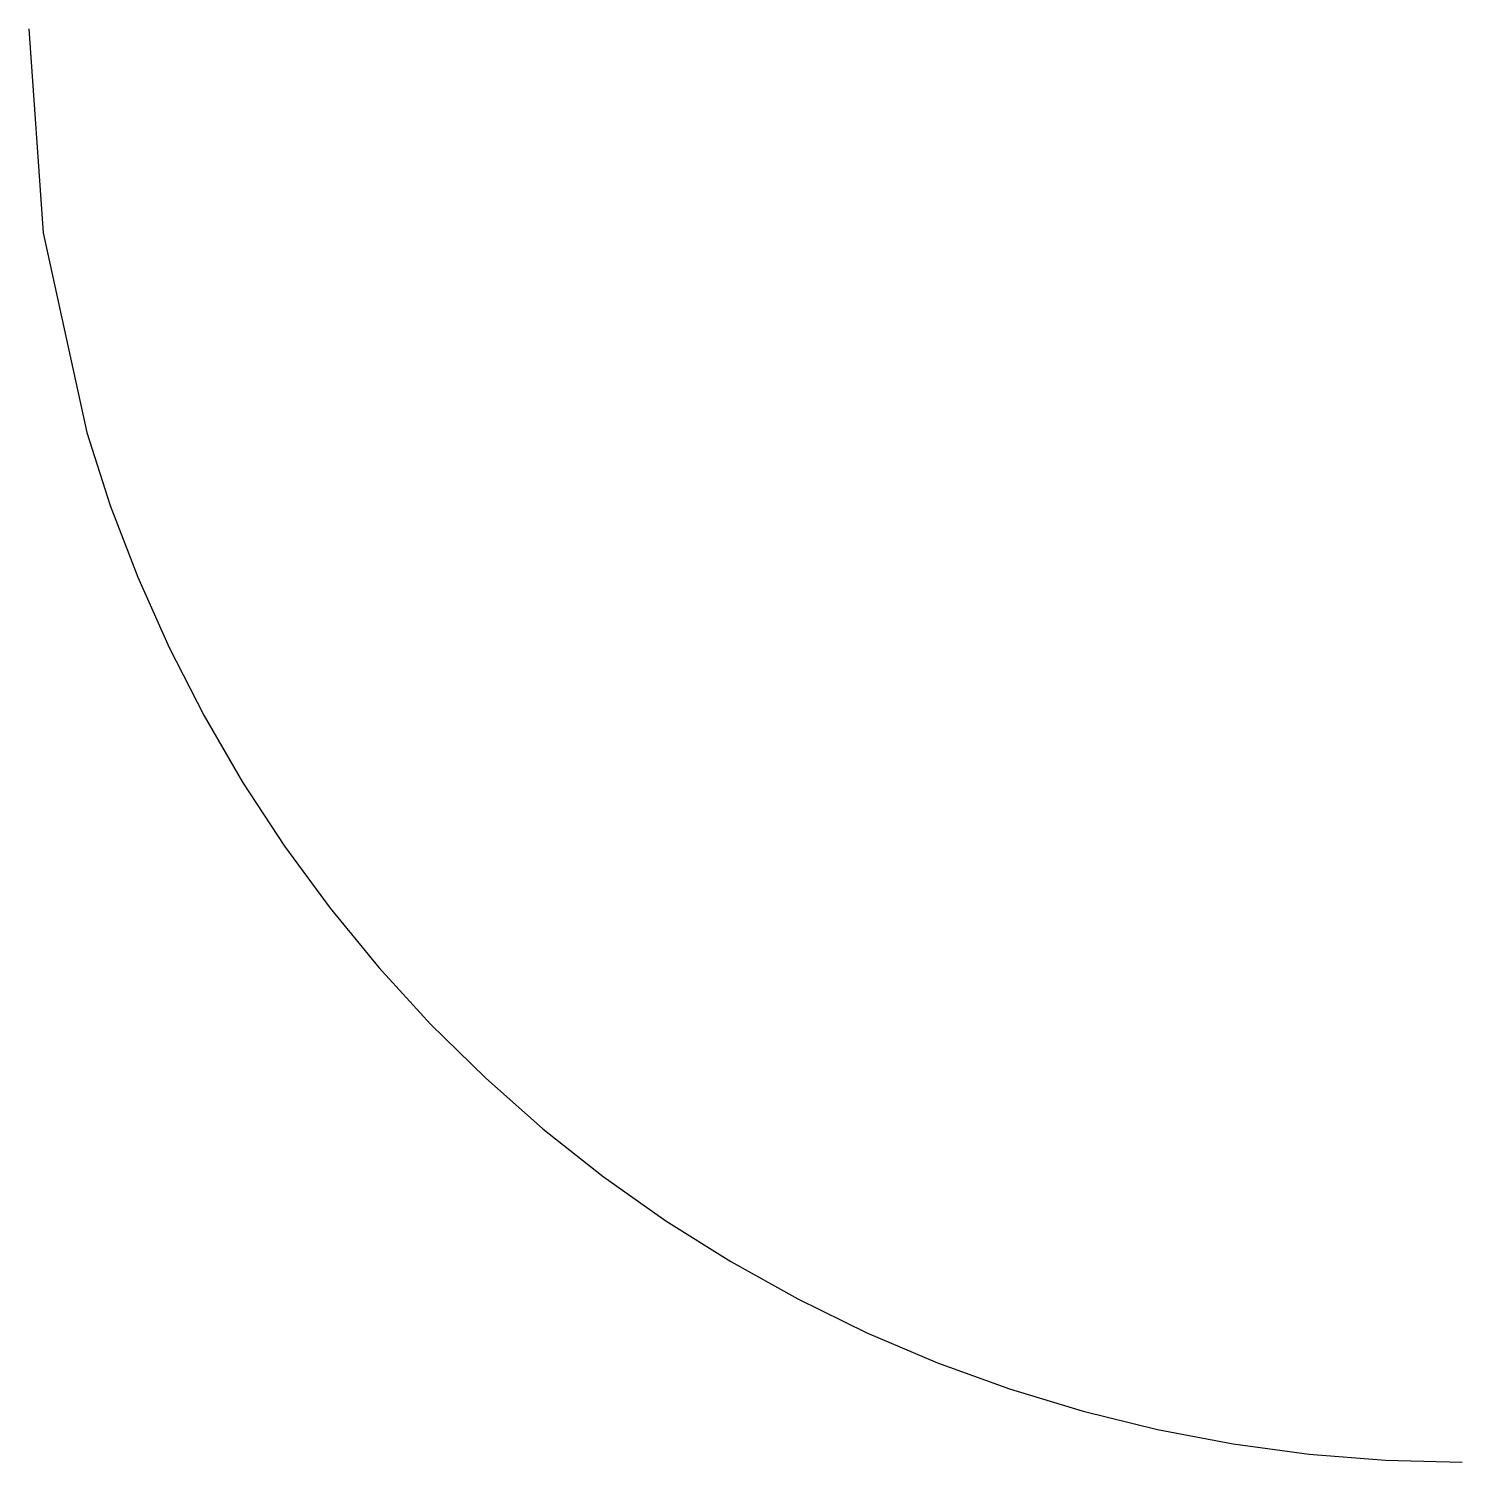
# Model space of a CAD drawing. Extents: x 0 to 11948, y -532 to 532.
# Drawn here: x 11918 to 11948, y 502.5 to 532.5 of the extents above; entities that cross this region are included whole.
import ezdxf

# ---------------------------------------------------------------- set-up
doc = ezdxf.new("R2010")
doc.units = 0
doc.header["$LTSCALE"] = 10
doc.header["$MEASUREMENT"] = 0
doc.layers.add('TEILE', color=7, linetype='CONTINUOUS')

msp = doc.modelspace()

# ---------------------------------------------------------------- linework, layer by layer
at = {"layer": 'TEILE', "color": 2}
for p, q in [((11918.002126, 532.5), (11918.305664, 528.23053)), ((11918.305664, 528.23053), (11919.216797, 524.048035)), ((11919.216797, 524.048035), (11919.708984, 522.519409)), ((11919.708984, 522.519409), (11920.28418, 521.019531)), ((11920.28418, 521.019531), (11920.938477, 519.552551)), ((11920.938477, 519.552551), (11921.670898, 518.122681)), ((11921.670898, 518.122681), (11922.478516, 516.73407)), ((11922.478516, 516.73407), (11923.358398, 515.390625)), ((11923.358398, 515.390625), (11924.308594, 514.096191)), ((11924.308594, 514.096191), (11925.328125, 512.854553)), ((11925.328125, 512.854553), (11926.412109, 511.669281)), ((11926.412109, 511.669281), (11927.558594, 510.543671)), ((11927.558594, 510.543671), (11928.763672, 509.481018)), ((11928.763672, 509.481018), (11930.023438, 508.484344)), ((11930.023438, 508.484344), (11931.333984, 507.556488)), ((11931.333984, 507.556488), (11932.693359, 506.700165)), ((11932.693359, 506.700165), (11934.095703, 505.917816)), ((11934.095703, 505.917816), (11935.538086, 505.21167)), ((11935.538086, 505.21167), (11937.016602, 504.58374)), ((11937.016602, 504.58374), (11938.526367, 504.035828)), ((11938.526367, 504.035828), (11940.063477, 503.569519)), ((11940.063477, 503.569519), (11941.623047, 503.186157)), ((11941.623047, 503.186157), (11943.202148, 502.88681)), ((11943.202148, 502.88681), (11944.793945, 502.672394)), ((11944.793945, 502.672394), (11946.395508, 502.543457)), ((11946.395508, 502.543457), (11948, 502.500366)), ((11948, 502.500366), (11948, 502.5))]:
    msp.add_line(p, q, dxfattribs=at)

doc.saveas('drawing.dxf')
